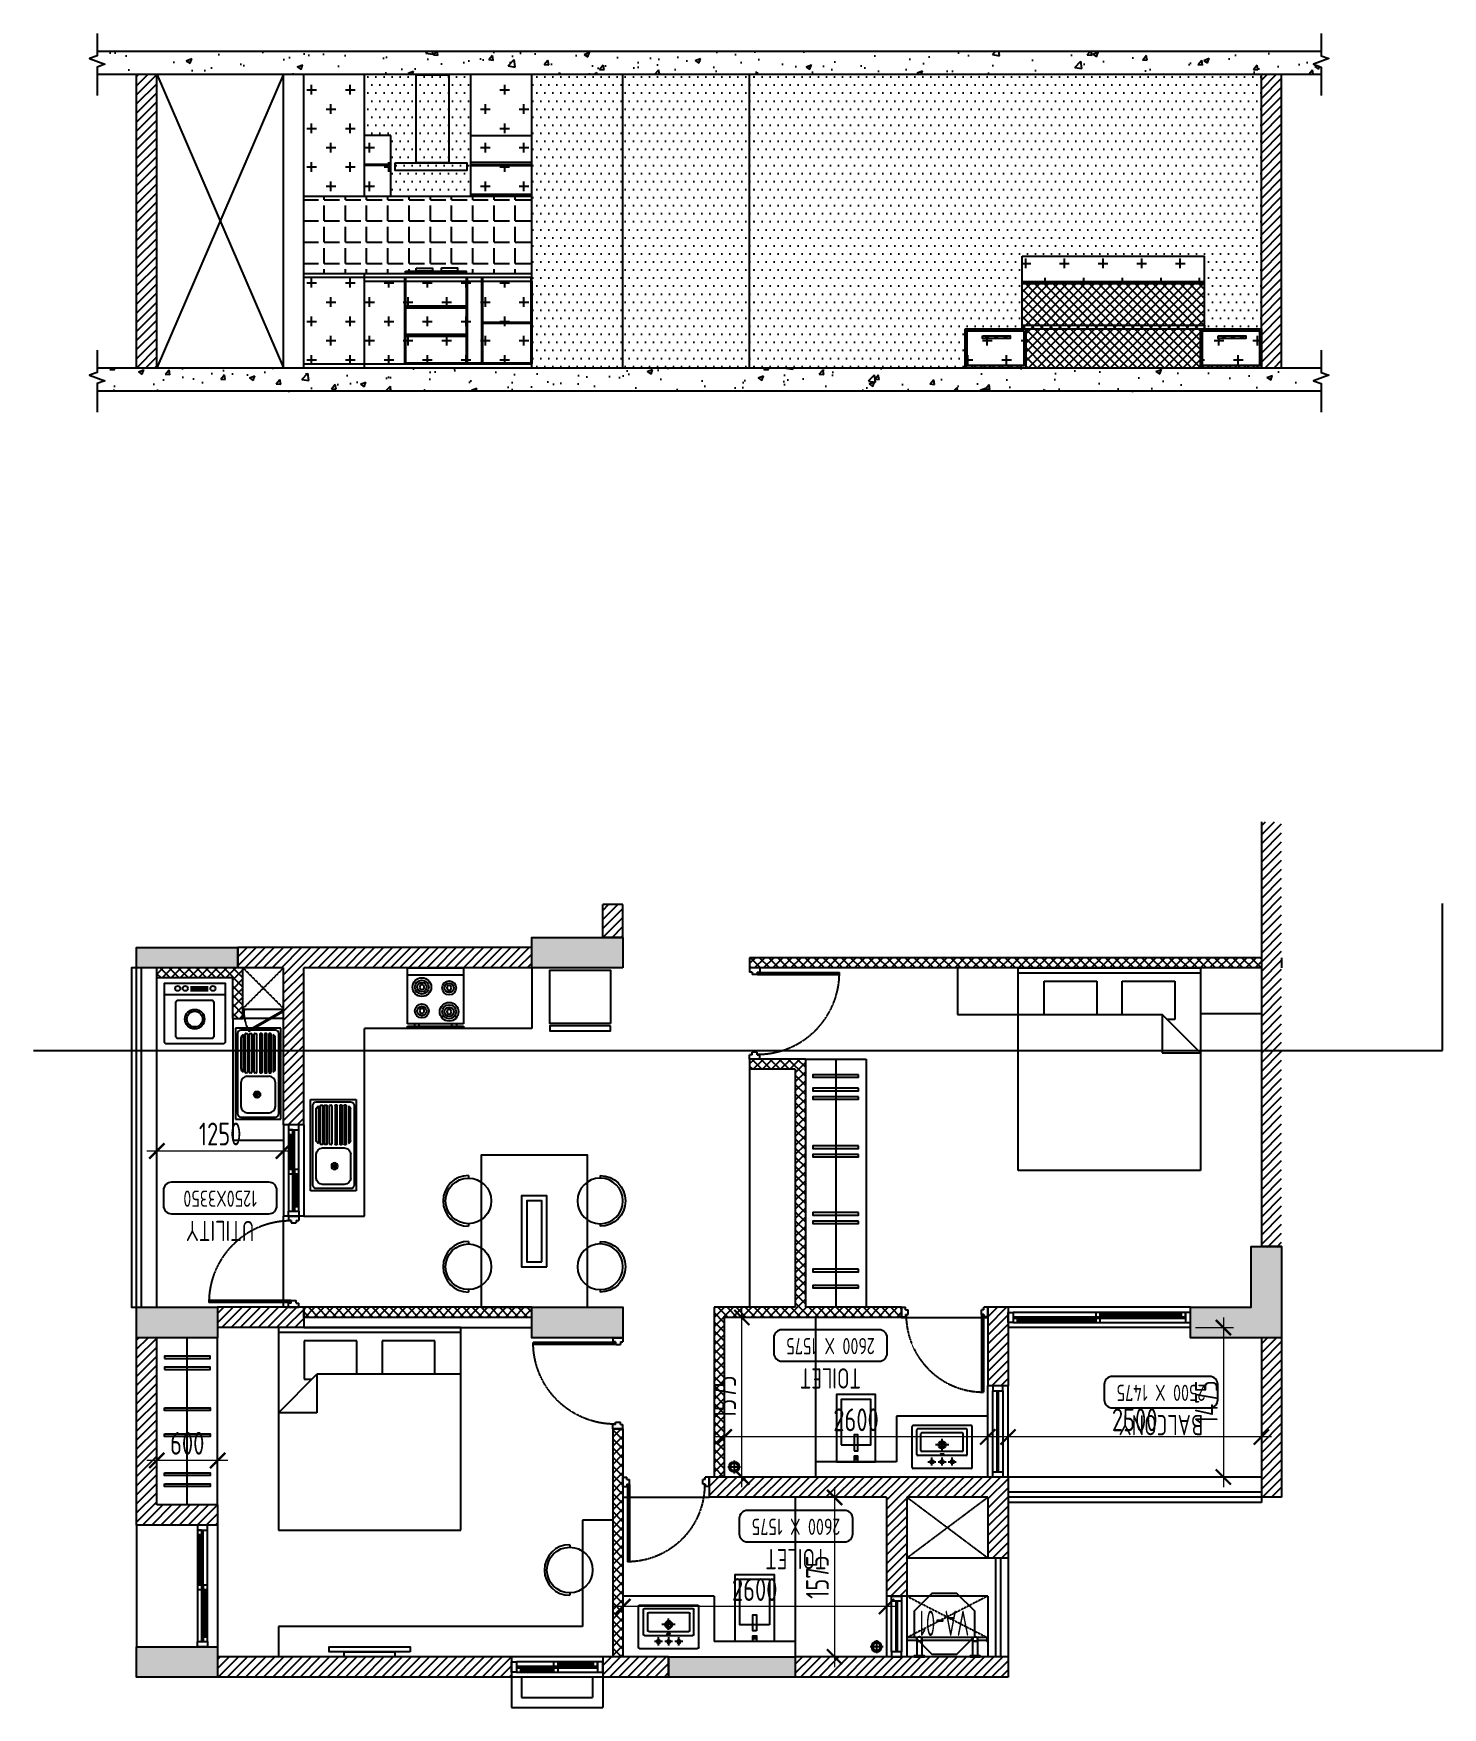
# Model space of a CAD drawing. Header units: millimetres. Extents: x -32588 to 76206, y -105754 to 17102.
# Drawn here: x 40844 to 54749, y -20539 to -4017 of the extents above; entities that cross this region are included whole.
import ezdxf
from ezdxf.enums import TextEntityAlignment as Align

# ---------------------------------------------------------------- set-up
doc = ezdxf.new("R2010")
doc.units = ezdxf.units.MM
doc.header["$LTSCALE"] = 10
doc.header["$PDMODE"] = 35
doc.header["$PDSIZE"] = 500
doc.linetypes.add('DASHED', pattern=[19.05, 12.7, -6.35])
doc.linetypes.add('HIDDEN', pattern=[9.525, 6.35, -3.175])
for name, color, linetype in [('07--DIM-1', 1, 'Continuous'), ('A--BLOCKWALL-1', 9, 'Continuous'), ('A--BLOCKWALL-2', 2, 'Continuous'), ('A--BLOCKWALL-3', 3, 'Continuous'), ('A--BLOCKWALL-HATCH', 8, 'Continuous'), ('A--CONCRETE-1', 9, 'Continuous'), ('A--CONCRETE-HID', 9, 'HIDDEN'), ('A--DOWN', 34, 'Continuous'), ('A--FIXTURE-0', 8, 'Continuous'), ('A--FURNITURE-0', 253, 'Continuous'), ('A--FURNITURE-1', 9, 'Continuous'), ('A--GLAZING-0', 181, 'Continuous'), ('A--HANDRAIL-1', 9, 'Continuous'), ('A--HATCH-1', 8, 'Continuous'), ('A--SANITARY-0', 253, 'Continuous'), ('A--SHAFT-HIDDEN', 9, 'HIDDEN'), ('A--SPACENUMBER', 2, 'Continuous'), ('A--SPACENUMBER-1', 8, 'Continuous'), ('A--SPACEREF', 3, 'Continuous'), ('A--STELWRK-1', 9, 'Continuous'), ('A--Stucture', 9, 'Continuous'), ('A--TILING-1', 8, 'Continuous'), ('A--WINREF', 7, 'Continuous'), ('A--WINREF-1', 8, 'Continuous'), ('Typical floor Column Centre line$0$X-3rd Floor Column$0$A--COL250', 250, 'Continuous'), ('Typical floor Column Centre line$0$X-3rd Floor Column$0$A--CONCRETE-4', 4, 'Continuous')]:
    doc.layers.add(name, color=color, linetype=linetype)
doc.layers.add('A--STELWRK-2', color=2, linetype='Continuous', lineweight=25)
doc.styles.add('ISO', font='isocp2.shx', dxfattribs={"width": 0.8})
doc.dimstyles.new('A-DIM-100', dxfattribs={"dimscale": 100, "dimtxt": 2.25, "dimasz": 1.5, "dimexe": 1, "dimexo": 0.5, "dimgap": 0, "dimtad": 0, "dimdec": 0, "dimzin": 12, "dimdsep": 46, "dimtxsty": 'ISO', "dimblk": 'ARCHTICK', "dimcen": 1, "dimdle": 1, "dimclrd": 8, "dimclre": 8, "dimclrt": 256, "dimadec": 0, "dimazin": 3, "dimtfac": 1, "dimtdec": 0, "dimtmove": 1, "dimatfit": 2, "dimfxl": 1, "dimtvp": 0.75, "dimtolj": 1, "dimtzin": 12, "dimlwd": 18, "dimlwe": 18, "dimarcsym": 0})
pattern_1 = [(225, (49561.12, -6338.52), (44.90128, -44.90128), [])]
pattern_2 = [(225, (49561.12, -6338.52), (44.90128, -44.90128), []), (315, (49561.12, -6338.52), (44.90128, 44.90128), [])]
pattern_3 = [(0, (-203347.17, 0), (39.6875, 79.375), [0, -79.375])]
pattern_4 = [(0, (-203347.17, 0), (190.5, 190.5), [95.25, -285.75]), (90, (-203299.55, -47.62), (-190.5, 190.5), [95.25, -285.75])]

msp = doc.modelspace()

# ---------------------------------------------------------------- blocks, each defined once
blk = doc.blocks.new('A$C542B73FF')
at = {"layer": 'A--FURNITURE-0'}
for points in [[(-400, 50), (400, 50), (400, 100), (-400, 100)], [(-250, 0), (250, 0), (250, 50), (-250, 50)]]:
    blk.add_lwpolyline(points, close=True, dxfattribs=at)
blk = doc.blocks.new('A$C7FA855F9')
at = {"layer": 'A--FURNITURE-0', "linetype": 'Continuous'}
for p, q in [((900, 2000), (-900, 2000)), ((-900, 2000), (-900, 0)), ((900, 0), (900, 2000)), ((900, 840), (520, 460)), ((520, 840), (900, 840)), ((520, 460), (520, 840)), ((645, 510), (570, 510)), ((645, 130), (645, 510)), ((-900, 460), (520, 460)), ((-645, 460), (-645, 130)), ((-125, 130), (-125, 460)), ((125, 460), (125, 130)), ((-900, 50), (900, 50)), ((-900, 0), (900, 0)), ((-645, 130), (-125, 130)), ((125, 130), (645, 130))]:
    blk.add_line(p, q, dxfattribs=at)
blk = doc.blocks.new('A$C337B3EF4')
for p, q in [((0, 225), (0, 250)), ((0, -250), (0, -225))]:
    blk.add_line(p, q)
blk.add_circle((0, 0), 225)
blk.add_arc((0, 0), 250, 270, 90)
blk = doc.blocks.new('A$C666E5324')
at = {"layer": 'A--FURNITURE-0'}
for points in [[(0, -525), (-1500, -525), (-1500, 525), (0, 525)], [(-400, -125), (-1100, -125), (-1100, 125), (-400, 125)], [(-450, -75), (-1050, -75), (-1050, 75), (-450, 75)]]:
    blk.add_lwpolyline(points, close=True, dxfattribs=at)
at = {"layer": 'A--FURNITURE-0', "xscale": -1, "rotation": 270.000000000004}
for p in [(-1050, 650), (-400, 650)]:
    blk.add_blockref('A$C337B3EF4', p, dxfattribs=at)
at = {"layer": 'A--FURNITURE-0', "rotation": 270.000000000004}
for p in [(-1050, -650), (-400, -650)]:
    blk.add_blockref('A$C337B3EF4', p, dxfattribs=at)
blk = doc.blocks.new('A$C030B2EE2')
at = {"layer": 'A--DOWN'}
for p, q in [((-100, 1150), (-100, 50)), ((-57, 1150), (-57, 50)), ((-43, 1150), (-43, 93)), ((0, 50), (0, 1150))]:
    blk.add_line(p, q, dxfattribs=at)
for points in [[(0, 1150), (-100, 1150), (-100, 1200), (0, 1200)], [(-57, 1150), (-100, 1150), (-100, 1107), (-57, 1107)], [(-57, 634), (-100, 634), (-100, 591), (-57, 591)], [(0, 634), (-43, 634), (-43, 591), (0, 591)], [(0, 50), (-100, 50), (-100, 0), (0, 0)], [(0, 93), (-43, 93), (-43, 50), (0, 50)]]:
    blk.add_lwpolyline(points, close=True, dxfattribs=at)
at = {"layer": 'A--GLAZING-0'}
for p, q in [((-86, 634), (-86, 1107)), ((-72, 634), (-72, 1107)), ((-28, 93), (-28, 591)), ((-14, 93), (-14, 591))]:
    blk.add_line(p, q, dxfattribs=at)
blk = doc.blocks.new('A$C35654C4B')
at = {"layer": 'A--BLOCKWALL-1'}
for p, q in [((-900, 200), (0, 200)), ((-900, 0), (0, 0))]:
    blk.add_line(p, q, dxfattribs=at)
at = {"layer": 'A--DOWN'}
for p, q in [((-50, 150), (-850, 150)), ((-50, 107), (-850, 107)), ((-850, 50), (-50, 50)), ((-50, 93), (-807, 93))]:
    blk.add_line(p, q, dxfattribs=at)
for points in [[(-850, 50), (-850, 150), (-900, 150), (-900, 50)], [(-807, 50), (-807, 93), (-850, 93), (-850, 50)], [(-416, 107), (-416, 150), (-459, 150), (-459, 107)], [(-416, 50), (-416, 93), (-459, 93), (-459, 50)], [(-50, 107), (-50, 150), (-93, 150), (-93, 107)], [(-50, 50), (-50, 150), (0, 150), (0, 50)]]:
    blk.add_lwpolyline(points, close=True, dxfattribs=at)
at = {"layer": 'A--GLAZING-0'}
for p, q in [((-807, 78), (-459, 78)), ((-807, 64), (-459, 64)), ((-416, 136), (-93, 136)), ((-416, 122), (-93, 122))]:
    blk.add_line(p, q, dxfattribs=at)
blk = doc.blocks.new('A$C1CBF2325')
at = {"layer": 'A--DOWN'}
for p, q in [((100, 0), (0, 0)), ((0, 0), (0, -42)), ((100, 0), (100, -42)), ((25, -42), (0, -42)), ((25, -42), (25, -67)), ((75, -67), (25, -67)), ((75, -42), (75, -67)), ((75, -42), (100, -42)), ((79, -46), (79, -67)), ((79, -46), (886, -46)), ((79, -67), (886, -67)), ((886, -67), (886, -46)), ((25, -858), (0, -858)), ((0, -900), (0, -858)), ((100, -900), (0, -900)), ((75, -833), (25, -833)), ((25, -858), (25, -833)), ((75, -858), (75, -833)), ((75, -858), (100, -858)), ((100, -900), (100, -858))]:
    blk.add_line(p, q, dxfattribs=at)
at = {"layer": 'A--DOWN', "color": 8, "linetype": 'DASHED', "ltscale": 0.005}
blk.add_arc((79, -46), 807, 269.7319, 358.5291, dxfattribs=at)
blk = doc.blocks.new('A$C68464E93')
at = {"layer": 'A--BLOCKWALL-1'}
for p, q in [((600, 200), (0, 200)), ((600, 0), (0, 0))]:
    blk.add_line(p, q, dxfattribs=at)
at = {"layer": 'A--DOWN'}
for p, q in [((50, 150), (550, 150)), ((550, 50), (50, 50))]:
    blk.add_line(p, q, dxfattribs=at)
for points in [[(50, 50), (50, 150), (0, 150), (0, 50), (50, 50)], [(550, 50), (550, 150), (600, 150), (600, 50), (550, 50)]]:
    blk.add_lwpolyline(points, dxfattribs=at)
at = {"layer": 'A--GLAZING-0'}
for p, q in [((550, 107), (50, 107)), ((550, 93), (50, 93))]:
    blk.add_line(p, q, dxfattribs=at)
blk = doc.blocks.new('A$C76363F86-flat-10')
at = {"layer": 'A--SANITARY-0'}
for points in [[(0, -0.193), (0, 0.193), (-0.663, 0.193), (-0.663, -0.193)], [(-0.167, -0.146), (-0.167, 0.146), (-0.616, 0.146), (-0.616, -0.146)], [(-0.108, -0.017), (-0.108, 0.017), (-0.266, 0.017), (-0.266, -0.017)], [(0, -0.017), (0, 0.017), (-0.057, 0.017), (-0.057, -0.017)], [(-0.027, -0.009), (-0.027, 0.008), (-0.05, 0.008), (-0.05, -0.009)]]:
    blk.add_lwpolyline(points, close=True, dxfattribs=at)
blk = doc.blocks.new('A$C302618AE')
at = {"layer": 'A--SANITARY-0'}
for p, q in [((-287, 0), (287, 0)), ((-297, -10), (-297, -416)), ((-247, -138), (-247, -383)), ((-237, -128), (240, -128)), ((-60, -67), (-138, -67)), ((-100, -30), (-100, -110)), ((40, -67), (-38, -67)), ((1, -30), (1, -110)), ((141, -67), (63, -67)), ((101, -30), (101, -110)), ((250, -138), (250, -383)), ((297, -10), (297, -416)), ((-206, -178), (-206, -343)), ((-196, -168), (199, -168)), ((65, -236), (-65, -236)), ((0, -183), (0, -295)), ((209, -178), (209, -343)), ((-287, -426), (287, -426)), ((-237, -393), (240, -393)), ((-196, -353), (199, -353))]:
    blk.add_line(p, q, dxfattribs=at)
for centre, radius in [((-100, -67), 17.8), ((1, -67), 17.8), ((101, -67), 17.8), ((1, -235), 36.3), ((1, -235), 25)]:
    blk.add_circle(centre, radius, dxfattribs=at)
for centre, start, end in [((-287, -10), 90, 180), ((-237, -138), 90, 180), ((240, -138), 0, 90), ((287, -10), 0, 90), ((-196, -178), 90, 180), ((199, -178), 0, 90), ((-287, -416), 180, 270), ((-237, -383), 180, 270), ((-196, -343), 180, 270), ((199, -343), 270, 0), ((240, -383), 270, 0), ((287, -416), 270, 0)]:
    blk.add_arc(centre, 10, start, end, dxfattribs=at)
blk.add_ellipse((0, -141), major_axis=(17.6, 0), ratio=0.318204, dxfattribs=at)
blk = doc.blocks.new('A$C704305AF')
at = {"layer": 'A--SANITARY-0'}
for p, q in [((0, 0.064), (0, -0.064)), ((0.064, 0), (-0.064, 0))]:
    blk.add_line(p, q, dxfattribs=at)
for major_axis, start_param, end_param in [((0, 0.0508), 3.141593, 9.424778), ((0, 0.0381), 6.283185307145827, 12.56637061432541)]:
    blk.add_ellipse((0, 0), major_axis=major_axis, ratio=1, start_param=start_param, end_param=end_param, dxfattribs=at)
blk = doc.blocks.new('A$C47D60FF3')
at = {"layer": 'A--FIXTURE-0'}
blk.add_lwpolyline([(-0.075, 0.6), (-0.075, 0), (-0.6, 0), (-0.6, 0.6)], close=True, dxfattribs=at)
blk.add_lwpolyline([(-0.05, 0.6), (-0.05, 0), (0, 0), (0, 0.6), (-0.05, 0.6)], dxfattribs=at)
blk = doc.blocks.new('A$C613641B0')
at = {"layer": 'A--BLOCKWALL-1'}
for p, q in [((0, 0), (-1800, 0)), ((0, -200), (-1800, -200))]:
    blk.add_line(p, q, dxfattribs=at)
at = {"layer": 'A--DOWN'}
for p, q in [((-50, -50), (-1750, -50)), ((-1750, -93), (-93, -93)), ((-1750, -107), (-50, -107)), ((-1750, -150), (-50, -150))]:
    blk.add_line(p, q, dxfattribs=at)
for points in [[(-1750, -50), (-1750, -150), (-1800, -150), (-1800, -50)], [(-1750, -107), (-1750, -150), (-1707, -150), (-1707, -107)], [(-934, -50), (-934, -93), (-891, -93), (-891, -50)], [(-934, -107), (-934, -150), (-891, -150), (-891, -107)], [(-93, -50), (-93, -93), (-50, -93), (-50, -50)], [(-50, -50), (-50, -150), (0, -150), (0, -50)]]:
    blk.add_lwpolyline(points, close=True, dxfattribs=at)
at = {"layer": 'A--GLAZING-0'}
for p, q in [((-934, -122), (-1707, -122)), ((-934, -136), (-1707, -136)), ((-93, -64), (-891, -64)), ((-93, -78), (-891, -78))]:
    blk.add_line(p, q, dxfattribs=at)
blk = doc.blocks.new('SPACE')
at = {"layer": 'A--SPACENUMBER-1'}
blk.add_lwpolyline([(-600, 0), (600, 0, 0.414213562), (700, 100), (700, 288.5, 0.414213562), (600, 388.5), (-600, 388.5, 0.414213562), (-700, 288.5), (-700, 100, 0.414213562), (-600, 0, -0.052514465)], format="xyb", dxfattribs=at)
at = {"layer": 'A--SPACENUMBER', "style": 'ISO', "width": 0.8, "flags": 4}
blk.add_attdef('01', text='', height=250, dxfattribs=at).set_placement((0.455, 202.41), align=Align.MIDDLE)
at = {"layer": 'A--SPACEREF', "style": 'ISO', "width": 0.8, "flags": 4}
blk.add_attdef('S', text='', height=300, dxfattribs=at).set_placement((1.35, 474.975), align=Align.CENTER)
blk = doc.blocks.new('AL-OP')
at = {"layer": 'A--WINREF-1'}
blk.add_lwpolyline([(-124, 300), (-300, 124), (-300, -124), (-124, -300), (124, -300), (300, -124), (300, 124), (124, 300)], close=True, dxfattribs=at)
at = {"layer": 'A--WINREF', "style": 'ISO', "width": 0.6}
blk.add_attdef('AL-OP', text='', height=250, dxfattribs=at).set_placement((3, -5), align=Align.MIDDLE)
blk = doc.blocks.new('A$C2D7D56F7')
at = {"layer": 'A--FIXTURE-0'}
for p, q in [((-0.3, -0.113), (0.3, -0.113)), ((-0.044, -0.037), (0.131, -0.037)), ((-0.044, -0.056), (0.131, -0.056)), ((-0.044, -0.074), (0.131, -0.074))]:
    blk.add_line(p, q, dxfattribs=at)
blk.add_lwpolyline([(0.3, -0.575, -0.414214), (0.275, -0.6), (-0.275, -0.6, -0.414214), (-0.3, -0.575), (-0.3, 0), (0.3, 0)], format="xyb", close=True, dxfattribs=at)
blk.add_lwpolyline([(-0.173, -0.168), (0.173, -0.168), (0.189, -0.184), (0.189, -0.531), (0.173, -0.546), (-0.173, -0.546), (-0.189, -0.531), (-0.189, -0.184)], close=True, dxfattribs=at)
for centre, radius in [((-0.169, -0.052), 0.025), ((-0.095, -0.052), 0.025), ((0.178, -0.052), 0.025), ((-0.001, -0.355), 0.0964), ((-0.001, -0.355), 0.0776)]:
    blk.add_circle(centre, radius, dxfattribs=at)
blk = doc.blocks.new('A$C321E12B3')
at = {"layer": 'A--SANITARY-0', "ltscale": 5}
for p, q in [((-0.9, 0.45), (0, 0.45)), ((-0.9, 0), (-0.9, 0.45)), ((-0.879, 0.055), (-0.879, 0.395)), ((-0.845, 0.429), (-0.055, 0.429)), ((-0.837, 0.118), (-0.837, 0.332)), ((-0.774, 0.395), (-0.54, 0.395)), ((-0.477, 0.332), (-0.477, 0.118)), ((-0.443, 0.335), (-0.443, 0.348)), ((-0.439, 0.352), (-0.059, 0.352)), ((-0.059, 0.331), (-0.439, 0.331)), ((-0.063, 0.373), (-0.435, 0.373)), ((-0.404, 0.394), (-0.094, 0.394)), ((-0.055, 0.348), (-0.055, 0.335)), ((-0.021, 0.395), (-0.021, 0.055)), ((0, 0.45), (0, 0)), ((-0.443, 0.293), (-0.443, 0.306)), ((-0.443, 0.246), (-0.443, 0.259)), ((-0.443, 0.204), (-0.443, 0.191)), ((-0.439, 0.31), (-0.059, 0.31)), ((-0.059, 0.289), (-0.439, 0.289)), ((-0.439, 0.263), (-0.059, 0.263)), ((-0.059, 0.242), (-0.439, 0.242)), ((-0.059, 0.208), (-0.439, 0.208)), ((-0.439, 0.187), (-0.059, 0.187)), ((-0.055, 0.306), (-0.055, 0.293)), ((-0.055, 0.259), (-0.055, 0.246)), ((-0.055, 0.191), (-0.055, 0.204)), ((0, 0), (-0.9, 0)), ((-0.055, 0.021), (-0.845, 0.021)), ((-0.54, 0.055), (-0.774, 0.055)), ((-0.443, 0.157), (-0.443, 0.144)), ((-0.443, 0.115), (-0.443, 0.102)), ((-0.059, 0.161), (-0.439, 0.161)), ((-0.439, 0.14), (-0.059, 0.14)), ((-0.059, 0.119), (-0.439, 0.119)), ((-0.439, 0.098), (-0.059, 0.098)), ((-0.063, 0.077), (-0.435, 0.077)), ((-0.404, 0.056), (-0.094, 0.056)), ((-0.055, 0.144), (-0.055, 0.157)), ((-0.055, 0.102), (-0.055, 0.115))]:
    blk.add_line(p, q, dxfattribs=at)
at = {"layer": 'A--SANITARY-0'}
blk.add_line((-0.9, 0.45), (0, 0.45), dxfattribs=at)
at = {"layer": 'A--SANITARY-0', "ltscale": 5, "extrusion": (0, 0, -1)}
for centre, major_axis, start_param, end_param in [((-0.845, 0.395), (-0.0238, 0.0238), 5.497787, 7.068583), ((-0.774, 0.332), (0.0446, 0.0446), 3.926991, 5.497787), ((-0.54, 0.332), (0.0446, 0.0446), -0.785398, 0.785398), ((-0.439, 0.348), (0.00297, 0.00297), 3.926991, 5.497787), ((-0.439, 0.335), (-0.00297, 0.00297), 3.926991, 5.497787), ((-0.393, 0.345), (-0.0357, 0.0357), 6.090163, 6.844508), ((-0.105, 0.345), (-0.0357, 0.0357), 1.009473, 1.763819), ((-0.059, 0.348), (0.00297, 0.00297), -0.785398, 0.785398), ((-0.059, 0.335), (-0.00297, 0.00297), 2.356194, 3.926991), ((-0.055, 0.395), (-0.0238, 0.0238), 0.785398, 2.356194), ((-0.657, 0.214), (0.0223, 0.0223), 0.785398, 7.068583), ((-0.657, 0.214), (0.0112, 0.0112), 0.785398, 7.068583), ((-0.657, 0.214), (0.00743, 0.00743), 0.785398, 7.068583), ((-0.439, 0.306), (-0.00297, 0.00297), 5.497787, 7.068583), ((-0.439, 0.293), (-0.00297, 0.00297), 3.926991, 5.497787), ((-0.439, 0.204), (0.00297, 0.00297), 3.926991, 5.497787), ((-0.439, 0.191), (-0.00297, 0.00297), 3.926991, 5.497787), ((-0.059, 0.306), (0.00297, 0.00297), -0.785398, 0.785398), ((-0.059, 0.293), (-0.00297, 0.00297), 2.356194, 3.926991), ((-0.059, 0.204), (0.00297, 0.00297), -0.785398, 0.785398), ((-0.059, 0.191), (-0.00297, 0.00297), 2.356194, 3.926991), ((-0.845, 0.055), (0.0238, 0.0238), 2.356194, 3.926991), ((-0.774, 0.118), (-0.0446, 0.0446), 3.926991, 5.497787), ((-0.54, 0.118), (-0.0446, 0.0446), 2.356194, 3.926991), ((-0.439, 0.157), (0.00297, 0.00297), 3.926991, 5.497787), ((-0.439, 0.144), (0.00297, 0.00297), 2.356194, 3.926991), ((-0.439, 0.115), (0.00297, 0.00297), 3.926991, 5.497787), ((-0.439, 0.102), (0.00297, 0.00297), 2.356194, 3.926991), ((-0.393, 0.105), (-0.0357, 0.0357), 4.151066, 4.905412), ((-0.105, 0.105), (-0.0357, 0.0357), 2.94857, 3.702916), ((-0.059, 0.157), (0.00297, 0.00297), -0.785398, 0.785398), ((-0.059, 0.144), (-0.00297, 0.00297), 2.356194, 3.926991), ((-0.059, 0.115), (0.00297, 0.00297), -0.785398, 0.785398), ((-0.059, 0.102), (-0.00297, 0.00297), 2.356194, 3.926991), ((-0.055, 0.055), (-0.0238, 0.0238), 2.356194, 3.926991)]:
    blk.add_ellipse(centre, major_axis=major_axis, ratio=1, start_param=start_param, end_param=end_param, dxfattribs=at)
at = {"layer": 'A--SANITARY-0', "ltscale": 5}
for centre, major_axis, start_param, end_param in [((-0.439, 0.259), (-0.00297, -0.00297), 3.926991, 5.497787), ((-0.439, 0.246), (0.00297, -0.00297), 3.926991, 5.497787), ((-0.059, 0.259), (-0.00297, -0.00297), 2.356194, 3.926991), ((-0.059, 0.246), (0.00297, -0.00297), -0.785398, 0.785398)]:
    blk.add_ellipse(centre, major_axis=major_axis, ratio=1, start_param=start_param, end_param=end_param, dxfattribs=at)
blk = doc.blocks.new('A$C3A434446')
at = {"layer": 'A--STELWRK-1', "color": 1}
for p, q in [((110, 939), (110, 1089)), ((160, 939), (160, 1089)), ((660, 939), (660, 1089)), ((710, 939), (710, 1089)), ((15, 939), (115, 939)), ((15, 909), (115, 909)), ((155, 939), (665, 939)), ((155, 909), (665, 909)), ((705, 939), (805, 939)), ((705, 909), (805, 909))]:
    blk.add_line(p, q, dxfattribs=at)
at = {"layer": 'A--STELWRK-1'}
for points in [[(85, 1099), (85, 1089), (185, 1089), (185, 1099)], [(635, 1099), (635, 1089), (735, 1089), (735, 1099)], [(15, 899), (10, 899), (10, 949), (15, 949)], [(805, 899), (810, 899), (810, 949), (805, 949)]]:
    blk.add_lwpolyline(points, close=True, dxfattribs=at)
at = {"layer": 'A--STELWRK-2'}
for centre, radius in [((135, 924), 25), ((135, 924), 22), ((685, 924), 25), ((685, 924), 22)]:
    blk.add_circle(centre, radius, dxfattribs=at)
blk = doc.blocks.new('A$C6931329F')
at = {"layer": 'A--BLOCKWALL-1'}
for p, q in [((0, 900), (0, 0)), ((200, 900), (200, 0))]:
    blk.add_line(p, q, dxfattribs=at)
at = {"layer": 'A--DOWN'}
for p, q in [((50, 50), (50, 850)), ((150, 850), (150, 50))]:
    blk.add_line(p, q, dxfattribs=at)
for points in [[(150, 850), (50, 850), (50, 900), (150, 900), (150, 850)], [(150, 50), (50, 50), (50, 0), (150, 0), (150, 50)]]:
    blk.add_lwpolyline(points, dxfattribs=at)
at = {"layer": 'A--GLAZING-0'}
for p, q in [((93, 850), (93, 50)), ((107, 850), (107, 50))]:
    blk.add_line(p, q, dxfattribs=at)
blk = doc.blocks.new('A$C4DFF75E1')
at = {"layer": 'A--DOWN'}
for p, q in [((9, 25), (0, 25)), ((0, 25), (0, 0)), ((0, 0), (12, 0)), ((9, 15, 0), (9, 25, 0)), ((12, 15, 0), (9, 15, 0)), ((12, 15, 0), (12, 0, 0)), ((12, 15, 0), (12, 0, 0)), ((12, 0), (12, 15)), ((438, 15, 0), (438, 0, 0)), ((438, 15, 0), (438, 0, 0)), ((438, 15, 0), (441, 15, 0)), ((438, 0), (438, 15)), ((450, 0), (438, 0)), ((441, 15, 0), (441, 25, 0)), ((441, 25), (450, 25)), ((450, 25), (450, 0))]:
    blk.add_line(p, q, dxfattribs=at)
blk.add_lwpolyline([(14, 18), (388, 234), (385, 240), (11, 24)], close=True, dxfattribs=at)
blk.add_circle((10, 24, 0), 0.781, dxfattribs=at)
at = {"layer": 'A--DOWN', "color": 8, "linetype": 'DASHED', "ltscale": 0.003}
blk.add_arc((-37, 15, 0), 478, 0, 27.2936, dxfattribs=at)
blk = doc.blocks.new('_ArchTick')
at = {"color": 0, "const_width": 0.15}
blk.add_lwpolyline([(-0.5, -0.5), (0.5, 0.5)], dxfattribs=at)
blk = doc.blocks.new('*D263')
at = {"layer": '07--DIM-1', "color": 8, "lineweight": 18}
for p, q in [((42061, -18489), (42061, -18000)), ((42661, -18489), (42661, -18000)), ((42761, -18100), (41961, -18100))]:
    blk.add_line(p, q, dxfattribs=at)
at = {"layer": 'Defpoints', "color": 0}
for p in [(42061, -18100), (42061, -18539), (42661, -18539)]:
    blk.add_point(p, dxfattribs=at)
at = {"layer": '07--DIM-1', "color": 8, "lineweight": 18, "xscale": 150, "yscale": 150, "zscale": 150, "rotation": 180}
blk.add_blockref('_ArchTick', (42061, -18100), dxfattribs=at)
at = {"layer": '07--DIM-1', "color": 8, "lineweight": 18, "xscale": 150, "yscale": 150, "zscale": 150}
blk.add_blockref('_ArchTick', (42661, -18100), dxfattribs=at)
at = {"layer": '07--DIM-1', "insert": (42361, -17931), "char_height": 225, "attachment_point": 5, "style": 'ISO'}
blk.add_mtext('\\A1;600', dxfattribs=at)
blk = doc.blocks.new('*D264')
at = {"layer": '07--DIM-1', "color": 8, "lineweight": 18}
for p, q in [((46661, -19989), (46661, -19442)), ((49261, -19989), (49261, -19442)), ((49361, -19542), (46561, -19542))]:
    blk.add_line(p, q, dxfattribs=at)
at = {"layer": 'Defpoints', "color": 0}
for p in [(46661, -19542), (46661, -20039), (49261, -20039)]:
    blk.add_point(p, dxfattribs=at)
at = {"layer": '07--DIM-1', "color": 8, "lineweight": 18, "xscale": 150, "yscale": 150, "zscale": 150, "rotation": 180}
blk.add_blockref('_ArchTick', (46661, -19542), dxfattribs=at)
at = {"layer": '07--DIM-1', "color": 8, "lineweight": 18, "xscale": 150, "yscale": 150, "zscale": 150}
blk.add_blockref('_ArchTick', (49261, -19542), dxfattribs=at)
at = {"layer": '07--DIM-1', "insert": (47961, -19374), "char_height": 225, "attachment_point": 5, "style": 'ISO'}
blk.add_mtext('\\A1;2600', dxfattribs=at)
blk = doc.blocks.new('*D265')
at = {"layer": '07--DIM-1', "color": 8, "lineweight": 18}
for p, q in [((49211, -18464), (48649, -18464)), ((48749, -18364), (48749, -20139)), ((49211, -20039), (48649, -20039))]:
    blk.add_line(p, q, dxfattribs=at)
at = {"layer": 'Defpoints', "color": 0}
for p in [(49261, -18464), (48749, -20039), (49261, -20039)]:
    blk.add_point(p, dxfattribs=at)
at = {"layer": '07--DIM-1', "color": 8, "lineweight": 18, "xscale": 150, "yscale": 150, "zscale": 150}
for p, rotation in [((48749, -18464), 90), ((48749, -20039), 270)]:
    blk.add_blockref('_ArchTick', p, dxfattribs=dict(at, rotation=rotation))
at = {"layer": '07--DIM-1', "insert": (48580, -19251), "char_height": 225, "attachment_point": 5, "rotation": 90, "style": 'ISO'}
blk.add_mtext('\\A1;1575', dxfattribs=at)
blk = doc.blocks.new('*D266')
at = {"layer": '07--DIM-1', "color": 8, "lineweight": 18}
for p, q in [((50461, -18147), (50461, -17768)), ((52961, -18147), (52961, -17768)), ((53061, -17868), (50361, -17868))]:
    blk.add_line(p, q, dxfattribs=at)
at = {"layer": 'Defpoints', "color": 0}
for p in [(50461, -17868), (50461, -18197), (52961, -18197)]:
    blk.add_point(p, dxfattribs=at)
at = {"layer": '07--DIM-1', "color": 8, "lineweight": 18, "xscale": 150, "yscale": 150, "zscale": 150, "rotation": 180}
blk.add_blockref('_ArchTick', (50461, -17868), dxfattribs=at)
at = {"layer": '07--DIM-1', "color": 8, "lineweight": 18, "xscale": 150, "yscale": 150, "zscale": 150}
blk.add_blockref('_ArchTick', (52961, -17868), dxfattribs=at)
at = {"layer": '07--DIM-1', "insert": (51711, -17699), "char_height": 225, "attachment_point": 5, "style": 'ISO'}
blk.add_mtext('\\A1;2500', dxfattribs=at)
blk = doc.blocks.new('*D267')
at = {"layer": '07--DIM-1', "color": 8, "lineweight": 18}
for p, q in [((47661, -18060), (47661, -17768)), ((50261, -18060), (50261, -17768)), ((50361, -17868), (47561, -17868))]:
    blk.add_line(p, q, dxfattribs=at)
at = {"layer": 'Defpoints', "color": 0}
for p in [(47661, -17868), (47661, -18110), (50261, -18110)]:
    blk.add_point(p, dxfattribs=at)
at = {"layer": '07--DIM-1', "color": 8, "lineweight": 18, "xscale": 150, "yscale": 150, "zscale": 150, "rotation": 180}
blk.add_blockref('_ArchTick', (47661, -17868), dxfattribs=at)
at = {"layer": '07--DIM-1', "color": 8, "lineweight": 18, "xscale": 150, "yscale": 150, "zscale": 150}
blk.add_blockref('_ArchTick', (50261, -17868), dxfattribs=at)
at = {"layer": '07--DIM-1', "insert": (48961, -17699), "char_height": 225, "attachment_point": 5, "style": 'ISO'}
blk.add_mtext('\\A1;2600', dxfattribs=at)
blk = doc.blocks.new('*D268')
at = {"layer": '07--DIM-1', "color": 8, "lineweight": 18}
for p, q in [((47834, -18364), (47834, -16589)), ((47711, -16689), (47934, -16689)), ((47711, -18264), (47934, -18264))]:
    blk.add_line(p, q, dxfattribs=at)
at = {"layer": 'Defpoints', "color": 0}
for p in [(47661, -16689), (47834, -16689), (47661, -18264)]:
    blk.add_point(p, dxfattribs=at)
at = {"layer": '07--DIM-1', "color": 8, "lineweight": 18, "xscale": 150, "yscale": 150, "zscale": 150}
for p, rotation in [((47834, -16689), 90), ((47834, -18264), 270)]:
    blk.add_blockref('_ArchTick', p, dxfattribs=dict(at, rotation=rotation))
at = {"layer": '07--DIM-1', "insert": (47665, -17476), "char_height": 225, "attachment_point": 5, "rotation": 90, "style": 'ISO'}
blk.add_mtext('\\A1;1575', dxfattribs=at)
blk = doc.blocks.new('*D269')
at = {"layer": '07--DIM-1', "color": 8, "lineweight": 18}
for p, q in [((42061, -15001), (42061, -15146)), ((43311, -15001), (43311, -15146)), ((43411, -15046), (41961, -15046))]:
    blk.add_line(p, q, dxfattribs=at)
at = {"layer": 'Defpoints', "color": 0}
for p in [(42061, -14951), (43311, -14951), (42061, -15046)]:
    blk.add_point(p, dxfattribs=at)
at = {"layer": '07--DIM-1', "color": 8, "lineweight": 18, "xscale": 150, "yscale": 150, "zscale": 150, "rotation": 180}
blk.add_blockref('_ArchTick', (42061, -15046), dxfattribs=at)
at = {"layer": '07--DIM-1', "color": 8, "lineweight": 18, "xscale": 150, "yscale": 150, "zscale": 150}
blk.add_blockref('_ArchTick', (43311, -15046), dxfattribs=at)
at = {"layer": '07--DIM-1', "insert": (42686, -14878), "char_height": 225, "attachment_point": 5, "style": 'ISO'}
blk.add_mtext('\\A1;1250', dxfattribs=at)
blk = doc.blocks.new('*D270')
at = {"layer": '07--DIM-1', "color": 8, "lineweight": 18}
for p, q in [((52311, -16789), (52686, -16789)), ((52586, -16689), (52586, -18364)), ((52272, -18264), (52686, -18264))]:
    blk.add_line(p, q, dxfattribs=at)
at = {"layer": 'Defpoints', "color": 0}
for p in [(52261, -16789), (52222, -18264), (52586, -18264)]:
    blk.add_point(p, dxfattribs=at)
at = {"layer": '07--DIM-1', "color": 8, "lineweight": 18, "xscale": 150, "yscale": 150, "zscale": 150}
for p, rotation in [((52586, -16789), 90), ((52586, -18264), 270)]:
    blk.add_blockref('_ArchTick', p, dxfattribs=dict(at, rotation=rotation))
at = {"layer": '07--DIM-1', "insert": (52418, -17526), "char_height": 225, "attachment_point": 5, "rotation": 90, "style": 'ISO'}
blk.add_mtext('\\A1;1475', dxfattribs=at)
blk = doc.blocks.new('A$C06896976')
at = {"layer": 'A--FIXTURE-0'}
for p, q in [((0, 0.6), (-0.6, 0.6)), ((-0.6, 0.6), (-0.6, 0)), ((-0.525, 0.6), (-0.525, 0)), ((0, 0), (0, 0.6)), ((0.05, 0.6), (0.025, 0.6)), ((0.025, 0.6), (0.025, 0)), ((0.05, 0), (0.05, 0.6)), ((0, 0.525), (0.025, 0.525)), ((0.025, 0.475), (0, 0.475)), ((-0.6, 0), (0, 0)), ((0.025, 0.125), (0, 0.125)), ((0, 0.075), (0.025, 0.075)), ((0.025, 0), (0.05, 0))]:
    blk.add_line(p, q, dxfattribs=at)
for centre, major_axis, start_param, end_param in [((-0.394, 0.446), (0.0707, 0.0707), 0.785398, 7.068583), ((-0.394, 0.446), (0.053, 0.053), 0.785398, 7.068583), ((-0.394, 0.446), (0.0354, 0.0354), 0.785398, 7.068583), ((-0.394, 0.446), (0.0177, 0.0177), 0.785398, 7.068583), ((-0.139, 0.446), (-0.053, 0.053), -0.785398, 5.497787), ((-0.139, 0.446), (-0.0354, 0.0354), -0.785398, 5.497787), ((-0.139, 0.446), (0.0177, 0.0177), 0.785398, 7.068583), ((-0.386, 0.154), (0.053, -0.053), -0.785398, 5.497787), ((-0.386, 0.154), (0.0354, -0.0354), -0.785398, 5.497787), ((-0.131, 0.154), (-0.0707, -0.0707), 0.785398, 7.068583), ((-0.131, 0.154), (-0.053, -0.053), 0.785398, 7.068583), ((-0.131, 0.154), (-0.0354, -0.0354), 0.785398, 7.068583), ((-0.386, 0.154), (-0.0177, -0.0177), 0.785398, 7.068583), ((-0.131, 0.154), (-0.0177, -0.0177), 0.785398, 7.068583)]:
    blk.add_ellipse(centre, major_axis=major_axis, ratio=1, start_param=start_param, end_param=end_param, dxfattribs=at)

# ---------------------------------------------------------------- dimensions: what is measured, and where the dimension line sits
at = {"layer": '07--DIM-1'}
for base, p1, p2, angle, picture, middle in [((42061.1, -15046.5), (43311.1, -14950.8), (42061.1, -14950.8), 180, '*D269', (42686.1, -14877.7)), ((47834.1, -16688.5), (47661.1, -18263.5), (47661.1, -16688.5), 270, '*D268', (47665.4, -17476)), ((52586.3, -18263.5), (52261.1, -16788.5), (52221.9, -18263.5), 270, '*D270', (52417.6, -17526)), ((42061.1, -18099.9), (42661.1, -18538.5), (42061.1, -18538.5), 180, '*D263', (42361.1, -17931.1)), ((46661.1, -19542.4), (49261.1, -20038.5), (46661.1, -20038.5), 180, '*D264', (47961.1, -19373.6))]:
    dim = msp.add_linear_dim(base=base, p1=p1, p2=p2, angle=angle, dimstyle='A-DIM-100', dxfattribs=at)
    dim.commit()
    dim.dimension.update_dxf_attribs({"geometry": picture, "text_midpoint": middle})
for p1, p2, distance, picture, middle in [((50261.1, -18109.6), (47661.1, -18109.6), -241.4, '*D267', (48961.1, -17699.4)), ((52961.1, -18197.1), (50461.1, -18197.1), -328.9, '*D266', (51711.1, -17699.4)), ((49261.1, -18463.5), (49261.1, -20038.5), -512, '*D265', (48580.4, -19251))]:
    dim = msp.add_aligned_dim(p1=p1, p2=p2, distance=distance, dimstyle='A-DIM-100', dxfattribs=at)
    dim.commit()
    dim.dimension.update_dxf_attribs({"geometry": picture, "text_midpoint": middle})

# ---------------------------------------------------------------- hatches: boundary and pattern name
h = msp.add_hatch()
h.set_pattern_fill('AR-CONC', color=256, scale=3, style=0)
h.set_pattern_definition([(50, (-203347.17, 0), (546.554, -47.81726), [57.15, -628.65]), (355, (-203347.17, 0), (-105.7285, 573.1699), [45.72, -502.92]), (100.451, (-203301.6, -4), (440.8275, 525.3501), [48.57, -534.27]), (46.1842, (-203347.2, 152.4), (813.2371, -126.127), [85.725, -942.975]), (96.6356, (-203279.4, 141.9), (712.2127, 742.2767), [72.855, -801.405]), (351.184, (-203347.2, 152.4), (712.2138, 742.2754), [68.58, -754.38]), (21, (-203270.97, 114.3), (454.84464, -306.79656), [57.15, -628.65]), (326, (-203270.97, 114.3), (185.4061, 552.5639), [45.72, -502.92]), (71.4514, (-203233.07, 88.73), (640.2495, 245.7686), [48.57, -534.27]), (37.5, (-203347.17, 0), (9.26581, 253.66512), [0, -496.824, 0, -510.54, 0, -504.825]), (7.5, (-203347.17, 0), (200.459, 300.54172), [0, -291.084, 0, -485.394, 0, -192.405]), (327.5, (-203517.1, 0), (406.77179, -17.18623), [0, -190.5, 0, -594.36, 0, -788.67]), (317.5, (-203593.3, 0), (444.38754, 76.27947), [0, -247.65, 0, -394.716, 0, -560.07])])
h.paths.add_polyline_path([(53475.5, -4320.2), (53627.1, -4265), (53551.3, -4237.4), (53551.3, -4190.4), (41470.9, -4190.4), (41470.9, -4237.4), (41395.1, -4265), (41546.8, -4320.2), (41470.9, -4347.8), (41470.9, -4419), (53551.3, -4419), (53551.3, -4347.8)])
h.paths.add_polyline_path([(53475.5, -7444.8), (53627.1, -7389.6), (53551.3, -7362), (53551.3, -7315), (41470.9, -7315), (41470.9, -7362), (41395.1, -7389.6), (41546.8, -7444.8), (41470.9, -7472.4), (41470.9, -7546.2), (53551.3, -7546.2), (53551.3, -7472.4)])
h = msp.add_hatch()
h.set_pattern_fill('ANSI31', color=256, scale=20, style=0)
h.set_pattern_definition([(45, (-203347.17, 0), (-44.90128, 44.90128), [])])
h.paths.add_polyline_path([(42061.1, -4419), (41861.1, -4419), (41861.1, -7315), (42061.1, -7315)])
h.paths.add_polyline_path([(53161.1, -4419), (52961.1, -4419), (52961.1, -7315), (53161.1, -7315)])
h = msp.add_hatch()
h.set_pattern_fill('CROSS', color=256, scale=30, style=0)
h.set_pattern_definition(pattern_4)
h.paths.add_polyline_path([(44111.1, -4419), (43511.1, -4419), (43511.1, -5625), (44111.1, -5625)])
h.paths.add_polyline_path([(44371.1, -5025), (44111.1, -5025), (44111.1, -5305.2), (44371.1, -5305.2)])
h.paths.add_polyline_path([(44371.1, -5315.2), (44111.1, -5315.2), (44111.1, -5625), (44371.1, -5625)])
h.paths.add_polyline_path([(45761.1, -4419), (45161.1, -4419), (45161.1, -5025), (45761.1, -5025)])
h.paths.add_polyline_path([(45761.1, -5025), (45161.1, -5025), (45161.1, -5288.2), (45761.1, -5288.2)])
h.paths.add_polyline_path([(45761.1, -5318.2), (45161.1, -5318.2), (45161.1, -5605), (45761.1, -5605)])
h.paths.add_polyline_path([(44111.1, -6423), (43511.1, -6423), (43511.1, -7277), (44111.1, -7277)])
h.paths.add_polyline_path([(44505.4, -6461), (44111.1, -6461), (44111.1, -7277), (44505.4, -7277)])
h.paths.add_polyline_path([(45114.6, -7003), (44515.4, -7003), (44515.4, -7267), (45114.6, -7267)])
h.paths.add_polyline_path([(45114.6, -6723), (44515.4, -6723), (44515.4, -6983), (45114.6, -6983)])
h.paths.add_polyline_path([(45114.6, -6461), (44515.4, -6461), (44515.4, -6703), (45114.6, -6703)])
h.paths.add_polyline_path([(45264.6, -6461), (45124.6, -6461), (45124.6, -7267), (45264.6, -7267)])
h.paths.add_polyline_path([(45751.1, -6461), (45274.6, -6461), (45274.6, -6869), (45751.1, -6869)])
h = msp.add_hatch()
h.set_pattern_fill('DOTS', color=256, scale=50, style=0)
h.set_pattern_definition(pattern_3)
h.paths.add_polyline_path([(44371.1, -5025), (44371.1, -5625), (45161.1, -5625), (45161.1, -4419), (44111.1, -4419), (44111.1, -5025)])
h = msp.add_hatch()
h.set_pattern_fill('DOTS', color=256, scale=50, style=0)
h.set_pattern_definition(pattern_3)
h.paths.add_polyline_path([(46661.1, -4419), (45761.1, -4419), (45761.1, -6385), (45761.1, -7315), (46661.1, -7315)])
h.paths.add_polyline_path([(47911.1, -4419), (46661.1, -4419), (46661.1, -7315), (47911.1, -7315)])
h.paths.add_polyline_path([(52961.1, -4419), (47911.1, -4419), (47911.1, -7315), (50037.1, -7315), (50037.1, -6933), (50599.1, -6933), (50599.1, -6895), (50599.1, -6215), (52399.1, -6215), (52399.1, -6895), (52399.1, -6933), (52961.1, -6933)])
h = msp.add_hatch()
h.set_pattern_fill('ANGLE', color=256, scale=30, style=0)
h.set_pattern_definition([(0, (-203347.17, 0), (0, 209.55), [152.4, -57.15]), (90, (-203347.17, 0), (-209.55, 1e-14), [152.4, -57.15])])
h.paths.add_polyline_path([(45761.1, -5625), (43511.1, -5625), (43511.1, -6385), (44515.4, -6385), (44515.4, -6362.1), (44621.8, -6362.1), (44621.8, -6331.9), (44780.1, -6331.9), (44780.1, -6362.1), (44869.1, -6362.1), (44869.1, -6331.2), (45027.4, -6331.2), (45027.4, -6362.1), (45114.6, -6362.1), (45114.6, -6385), (45761.1, -6385)])
h = msp.add_hatch()
h.set_pattern_fill('CROSS', color=256, scale=30, style=0)
h.set_pattern_definition(pattern_4)
h.paths.add_polyline_path([(50599.1, -6215), (50599.1, -6465), (52399.1, -6465), (52399.1, -6215)])
h.paths.add_polyline_path([(50617.1, -7295), (50617.1, -6953), (50057.1, -6953), (50057.1, -7295)])
h.paths.add_polyline_path([(50483.5, -7027.8), (50209.7, -7027.8), (50209.7, -7001.1), (50483.5, -7001.1)], flags=16)
h.paths.add_polyline_path([(52941.1, -7295), (52941.1, -6953), (52381.1, -6953), (52381.1, -7295)])
h.paths.add_polyline_path([(52533.7, -7027.8), (52533.7, -7001.1), (52807.5, -7001.1), (52807.5, -7027.8)], flags=16)
h = msp.add_hatch()
h.set_pattern_fill('ANSI37', color=256, scale=20, style=0)
h.set_pattern_definition([(45, (-203347.17, 0), (-44.90128, 44.90128), []), (135, (-203347.17, 0), (-44.90128, -44.90128), [])])
h.paths.add_polyline_path([(50637.1, -6933), (50037.1, -6933), (50037.1, -7315), (50637.1, -7315)])
h.paths.add_polyline_path([(50617.1, -7295), (50057.1, -7295), (50057.1, -6953), (50617.1, -6953)], flags=16)
h.paths.add_polyline_path([(50483.5, -7001.1), (50483.5, -7027.8), (50209.7, -7027.8), (50209.7, -7001.1)], flags=0)
h.paths.add_polyline_path([(52961.1, -6933), (52361.1, -6933), (52361.1, -7315), (52961.1, -7315)])
h.paths.add_polyline_path([(52381.1, -6953), (52941.1, -6953), (52941.1, -7295), (52381.1, -7295)], flags=16)
h.paths.add_polyline_path([(52533.7, -7001.1), (52807.5, -7001.1), (52807.5, -7027.8), (52533.7, -7027.8)], flags=0)
h.paths.add_polyline_path([(52361.1, -6933), (50637.1, -6933), (50637.1, -7315), (52361.1, -7315)])
h.paths.add_polyline_path([(52399.1, -6895), (50599.1, -6895), (50599.1, -6933), (50637.1, -6933), (52399.1, -6933)])
h.paths.add_polyline_path([(52399.1, -6485), (50599.1, -6485), (50599.1, -6895), (52399.1, -6895)])
h = msp.add_hatch()
h.set_pattern_fill('CROSS', color=256, scale=30, style=0)
h.set_pattern_definition(pattern_4)
h.paths.add_polyline_path([(45274.6, -6879), (45274.6, -7267), (45751.1, -7267), (45751.1, -6879)])
at = {"layer": 'A--BLOCKWALL-HATCH'}
h = msp.add_hatch(dxfattribs=at)
h.set_pattern_fill('ANSI37', color=256, scale=20, angle=180, style=0)
h.set_pattern_definition(pattern_2)
h.paths.add_polyline_path([(52961.1, -13138.5), (52961.1, -13238.5), (47911.1, -13238.5), (47911.1, -13138.5)])
h = msp.add_hatch(dxfattribs=at)
h.set_pattern_fill('ANSI37', color=256, scale=20, angle=180, style=0)
h.set_pattern_definition([(225, (49561.12, -6338.52), (44.90128, -44.90128), []), (315, (49561.12, -6338.52), (44.90128, 44.90128), [])])
h.paths.add_polyline_path([(42911.1, -13738.5), (42911.1, -13238.5), (42061.1, -13238.5), (42061.1, -13338.5), (42811.1, -13338.5), (42811.1, -13738.5)])
h = msp.add_hatch(dxfattribs=at)
h.set_pattern_fill('ANSI37', color=256, scale=20, angle=180, style=0)
h.set_pattern_definition(pattern_2)
h.paths.add_polyline_path([(47661.1, -18263.5), (47561.1, -18263.5), (47561.1, -16588.5), (48361.1, -16588.5), (48361.1, -15463.5), (48361.1, -15363.5), (48361.1, -14238.5), (47911.1, -14238.5), (47911.1, -14138.5), (48461.1, -14138.5), (48461.1, -16588.5), (49411.1, -16588.5), (49411.1, -16688.5), (47661.1, -16688.5)])
h = msp.add_hatch(dxfattribs=at)
h.set_pattern_fill('ANSI37', color=256, scale=20, angle=180, style=0)
h.set_pattern_definition(pattern_2)
h.paths.add_polyline_path([(45761.1, -16588.5), (43511.1, -16588.5), (43511.1, -16688.5), (45761.1, -16688.5)])
h = msp.add_hatch(dxfattribs=at)
h.set_pattern_fill('ANSI37', color=256, scale=20, angle=180, style=0)
h.set_pattern_definition(pattern_2)
h.paths.add_polyline_path([(46661.1, -20038.5), (46561.1, -20038.5), (46561.1, -17788.5), (46661.1, -17788.5)])
at = {"layer": 'A--HATCH-1'}
h = msp.add_hatch(dxfattribs=at)
h.set_pattern_fill('ANSI31', color=256, scale=20, angle=180, style=0)
h.set_pattern_definition([(225, (49561.12, -6345.726), (44.9013, -44.9013), [])])
h.paths.add_polyline_path([(53161.1, -11795.7), (52961.1, -11795.7), (52961.1, -15995.7), (53161.1, -15995.7)])
h = msp.add_hatch(dxfattribs=at)
h.set_pattern_fill('ANSI31', color=256, scale=20, angle=180, style=0)
h.set_pattern_definition(pattern_1)
h.paths.add_polyline_path([(46661.1, -12938.5), (46461.1, -12938.5), (46461.1, -12613.5), (46661.1, -12613.5)])
h = msp.add_hatch(dxfattribs=at)
h.set_pattern_fill('ANSI31', color=256, scale=20, angle=180, style=0)
h.set_pattern_definition(pattern_1)
h.paths.add_polyline_path([(43511.1, -14788.5), (43311.1, -14788.5), (43311.1, -13238.5), (42861.1, -13238.5), (42861.1, -13038.5), (45761.1, -13038.5), (45761.1, -13238.5), (43511.1, -13238.5)])
h = msp.add_hatch(dxfattribs=at)
h.set_pattern_fill('ANSI31', color=256, scale=20, angle=180, style=0)
h.set_pattern_definition(pattern_1)
h.paths.add_polyline_path([(43511.1, -16588.5), (42661.1, -16588.5), (42661.1, -16788.5), (43511.1, -16788.5)])
h = msp.add_hatch(dxfattribs=at)
h.set_pattern_fill('ANSI31', color=256, scale=20, angle=180, style=0)
h.set_pattern_definition(pattern_1)
h.paths.add_polyline_path([(50461.1, -16588.5), (50261.1, -16588.5), (50261.1, -17363.5), (50461.1, -17363.5)])
h = msp.add_hatch(dxfattribs=at)
h.set_pattern_fill('ANSI31', color=256, scale=20, angle=180, style=0)
h.set_pattern_definition(pattern_1)
h.paths.add_polyline_path([(42661.1, -18538.5), (42061.1, -18538.5), (42061.1, -16888.5), (41861.1, -16888.5), (41861.1, -18738.5), (42661.1, -18738.5)])
h = msp.add_hatch(dxfattribs=at)
h.set_pattern_fill('ANSI31', color=256, scale=20, angle=180, style=0)
h.set_pattern_definition(pattern_1)
h.paths.add_polyline_path([(53161.1, -18463.5), (52961.1, -18463.5), (52961.1, -16888.5), (53161.1, -16888.5)])
h = msp.add_hatch(dxfattribs=at)
h.set_pattern_fill('ANSI31', color=256, scale=20, angle=180, style=0)
h.set_pattern_definition(pattern_1)
h.paths.add_polyline_path([(47511.1, -18263.5), (47511.1, -18463.5), (49261.1, -18463.5), (49261.1, -19438.5), (49461.1, -19438.5), (49461.1, -18463.5), (50261.1, -18463.5), (50261.1, -19063.5), (50461.1, -19063.5), (50461.1, -18263.5)])
h = msp.add_hatch(dxfattribs=at)
h.set_pattern_fill('ANSI31', color=256, scale=20, angle=180, style=0)
h.set_pattern_definition(pattern_1)
h.paths.add_polyline_path([(45561.1, -20038.5), (42661.1, -20038.5), (42661.1, -20238.5), (45561.1, -20238.5)])
h = msp.add_hatch(dxfattribs=at)
h.set_pattern_fill('ANSI31', color=256, scale=20, angle=180, style=0)
h.set_pattern_definition(pattern_1)
h.paths.add_polyline_path([(47111.1, -20038.5), (46461.1, -20038.5), (46461.1, -20238.5), (47111.1, -20238.5)])
h = msp.add_hatch(dxfattribs=at)
h.set_pattern_fill('ANSI31', color=256, scale=20, angle=180, style=0)
h.set_pattern_definition(pattern_1)
h.paths.add_polyline_path([(50461.1, -20038.5), (48361.1, -20038.5), (48361.1, -20238.5), (50461.1, -20238.5)])
at = {"layer": 'Typical floor Column Centre line$0$X-3rd Floor Column$0$A--COL250'}
h = msp.add_hatch(color=256, dxfattribs=at)
h.dxf.hatch_style = 1
h.paths.add_polyline_path([(42861.1, -13238.5), (41861.1, -13238.5), (41861.1, -13038.5), (42861.1, -13038.5)])
h = msp.add_hatch(color=256, dxfattribs=at)
h.dxf.hatch_style = 1
h.paths.add_polyline_path([(46661.1, -13238.5), (45761.1, -13238.5), (45761.1, -12938.5), (46661.1, -12938.5)])
h = msp.add_hatch(color=256, dxfattribs=at)
h.dxf.hatch_style = 1
h.paths.add_polyline_path([(52861.1, -16588.5), (52261.1, -16588.5), (52261.1, -16888.5), (53161.1, -16888.5), (53161.1, -15988.5), (52861.1, -15988.5)])
h = msp.add_hatch(color=256, dxfattribs=at)
h.dxf.hatch_style = 1
h.paths.add_polyline_path([(42661.1, -16888.5), (41861.1, -16888.5), (41861.1, -16588.5), (42661.1, -16588.5)])
h = msp.add_hatch(color=256, dxfattribs=at)
h.dxf.hatch_style = 1
h.paths.add_polyline_path([(46661.1, -16888.5), (45761.1, -16888.5), (45761.1, -16588.5), (46661.1, -16588.5)])
h = msp.add_hatch(color=256, dxfattribs=at)
h.dxf.hatch_style = 1
h.paths.add_polyline_path([(42661.1, -20238.5), (41861.1, -20238.5), (41861.1, -19938.5), (42661.1, -19938.5)])
h = msp.add_hatch(color=256, dxfattribs=at)
h.dxf.hatch_style = 1
h.paths.add_polyline_path([(48361.1, -20238.5), (47111.1, -20238.5), (47111.1, -20038.5), (48361.1, -20038.5)])

# ---------------------------------------------------------------- linework, layer by layer
for p, q in [((41470.9, -4190.4), (53551.3, -4190.4)), ((41470.9, -4419), (53551.3, -4419)), ((41861.1, -7315), (41861.1, -4419)), ((41861.1, -7315), (41861.1, -4419)), ((42061.1, -7315), (42061.1, -4419)), ((43311.1, -4419), (42061.1, -7315)), ((42061.1, -4419), (43311.1, -7315)), ((43311.1, -7315), (43311.1, -4419)), ((43511.1, -7315), (43511.1, -4419)), ((44111.1, -5625), (44111.1, -4419)), ((45161.1, -5625, 0), (45161.1, -4419, 0)), ((45761.1, -6385, 0), (45761.1, -4419, 0)), ((46661.1, -7315), (46661.1, -4419)), ((47911.1, -7315), (47911.1, -4419)), ((52961.1, -7315), (52961.1, -4419)), ((53161.1, -7315), (53161.1, -4419)), ((44371.1, -5025, 0), (44111.1, -5025)), ((44371.1, -5625, 0), (44371.1, -5025, 0)), ((45161.1, -5025), (45761.1, -5025, 0)), ((44111.1, -5305.2), (44371.1, -5305.2)), ((44111.1, -5315.2), (44371.1, -5315.2)), ((45161.1, -5288.2), (45761.1, -5288.2)), ((45161.1, -5308.2), (45761.1, -5308.2)), ((45161.1, -5318.2), (45761.1, -5318.2)), ((45761.1, -5605), (45161.1, -5605)), ((45761.1, -5625), (43511.1, -5625)), ((50599.1, -6215), (52399.1, -6215)), ((50599.1, -6895), (50599.1, -6215)), ((52399.1, -6895), (52399.1, -6215)), ((43511.1, -6385), (45761.1, -6385)), ((43511.1, -6423), (45761.1, -6423)), ((44111.1, -7315), (44111.1, -6385)), ((44505.4, -6423), (44505.4, -7277)), ((44515.4, -6423), (44515.4, -7267)), ((45114.6, -6423), (45114.6, -7267)), ((45124.6, -6423), (45124.6, -7267)), ((45264.6, -6423), (45264.6, -7267)), ((45274.6, -6423), (45274.6, -7267)), ((45751.1, -6423), (45751.1, -6869)), ((45761.1, -7315, 0), (45761.1, -6385, 0)), ((44111.1, -6461), (44505.4, -6461)), ((44515.4, -6461), (45114.6, -6461)), ((45124.6, -6461), (45264.6, -6461)), ((45274.6, -6461), (45751.1, -6461)), ((45761.1, -6461), (45761.1, -7277)), ((50599.1, -6465), (52399.1, -6465)), ((50599.1, -6485), (52399.1, -6485)), ((44515.4, -6703), (45114.6, -6703)), ((44515.4, -6723), (45114.6, -6723)), ((45751.1, -6869), (45274.6, -6869)), ((45751.1, -6879), (45274.6, -6879)), ((45751.1, -6879), (45751.1, -7267)), ((50599.1, -6933), (50599.1, -6895)), ((50599.1, -6895), (52399.1, -6895)), ((50599.1, -6933), (52399.1, -6933)), ((50637.1, -6933), (50637.1, -7315)), ((52361.1, -6933), (52361.1, -7315)), ((52361.1, -7315), (52361.1, -6933)), ((52399.1, -6933), (52399.1, -6895)), ((52399.1, -6895), (52399.1, -6933)), ((44515.4, -6983), (45114.6, -6983)), ((44515.4, -7003), (45114.6, -7003)), ((44515.4, -7267), (45114.6, -7267)), ((45124.6, -7267), (45264.6, -7267)), ((45274.6, -7267), (45751.1, -7267)), ((41470.9, -7315), (53551.3, -7315)), ((43511.1, -7277), (45761.1, -7277)), ((53551.3, -7546.2), (41470.9, -7546.2)), ((53551.3, -7546.2), (41470.9, -7546.2)), ((54748.7, -14053), (54748.7, -12602.5)), ((52361.1, -13238.5), (52361.1, -13688.5)), ((40843.8, -14053), (54748.7, -14053)), ((43511.1, -16788.5), (45761.1, -16788.5))]:
    msp.add_line(p, q)
at = {"linetype": 'Continuous'}
for points in [[(41470.9, -4016.7), (41470.9, -4237.4), (41395.1, -4265), (41546.8, -4320.2), (41470.9, -4347.8), (41470.9, -4628.5)], [(53551.3, -4016.7), (53551.3, -4237.4), (53627.1, -4265), (53475.5, -4320.2), (53551.3, -4347.8), (53551.3, -4628.5)], [(41470.9, -7141.3), (41470.9, -7362), (41395.1, -7389.6), (41546.8, -7444.8), (41470.9, -7472.4), (41470.9, -7753.1)], [(53551.3, -7141.3), (53551.3, -7362), (53627.1, -7389.6), (53475.5, -7444.8), (53551.3, -7472.4), (53551.3, -7753.1)]]:
    msp.add_lwpolyline(points, dxfattribs=at)
at = {"elevation": 0}
for points in [[(44620.4, -4423.8), (44944.1, -4423.8), (44944.1, -5294.5), (44620.4, -5294.5)], [(44413.7, -5294.5), (45121.7, -5294.5), (45121.7, -5369.7), (44413.7, -5369.7)], [(44515.4, -6362.1), (45114.6, -6362.1), (45114.6, -6385), (44515.4, -6385)], [(44614, -6362.1), (44760.6, -6362.1), (44760.6, -6362.1), (44614, -6362.1)], [(44621.8, -6331.9), (44780.1, -6331.9), (44780.1, -6362.1), (44621.8, -6362.1)], [(44644.6, -6362.1), (44767.4, -6362.1), (44767.4, -6362.1), (44644.6, -6362.1)], [(44869.1, -6331.2), (45027.4, -6331.2), (45027.4, -6361.5), (44869.1, -6361.5)], [(52361.1, -6933), (52961.1, -6933), (52961.1, -7315), (52361.1, -7315)], [(52381.1, -6953), (52941.1, -6953), (52941.1, -7295), (52381.1, -7295)]]:
    msp.add_lwpolyline(points, close=True, dxfattribs=at)
for points in [[(50037.1, -6933), (50637.1, -6933), (50637.1, -7315), (50037.1, -7315)], [(50057.1, -6953), (50617.1, -6953), (50617.1, -7295), (50057.1, -7295)], [(50209.7, -7001.1), (50483.5, -7001.1), (50483.5, -7027.8), (50209.7, -7027.8)], [(52533.7, -7001.1), (52807.5, -7001.1), (52807.5, -7027.8), (52533.7, -7027.8)]]:
    msp.add_lwpolyline(points, close=True)
at = {"layer": 'A--BLOCKWALL-1'}
for p, q in [((42061.1, -16588.5), (42061.1, -13238.5)), ((43511.1, -15688.5), (43311.1, -15688.5)), ((52961.1, -18263.5), (50461.1, -18263.5)), ((42661.1, -18738.5), (42661.1, -19938.5))]:
    msp.add_line(p, q, dxfattribs=at)
at = {"layer": 'A--BLOCKWALL-2'}
for p, q in [((47911.1, -13138.5), (47911.1, -13238.5)), ((52961.1, -13138.5), (47911.1, -13138.5)), ((52961.1, -13138.5), (52961.1, -13238.5)), ((53161.1, -13138.5), (53161.1, -13238.5)), ((42061.1, -13338.5), (42061.1, -13238.5)), ((42911.1, -13238.5), (42061.1, -13238.5)), ((42811.1, -13338.5), (42061.1, -13338.5)), ((42811.1, -13738.5), (42811.1, -13338.5)), ((42911.1, -13738.5), (42911.1, -13238.5)), ((52961.1, -13238.5), (47911.1, -13238.5)), ((42811.1, -13738.5), (42911.1, -13738.5)), ((47911.1, -14138.5), (47911.1, -14238.5)), ((48461.1, -14138.5), (47911.1, -14138.5)), ((48461.1, -14138.5), (48461.1, -16588.5)), ((48361.1, -14238.5), (47911.1, -14238.5)), ((48361.1, -14238.5), (48361.1, -15363.5)), ((48361.1, -15363.5), (48361.1, -15463.5)), ((48361.1, -15463.5), (48361.1, -16588.5)), ((43511.1, -16688.5), (43511.1, -16588.5)), ((45761.1, -16588.5), (43511.1, -16588.5)), ((45761.1, -16688.5), (45761.1, -16588.5)), ((47561.1, -16588.5), (47561.1, -18263.5)), ((48361.1, -16588.5), (47561.1, -16588.5)), ((49411.1, -16588.5), (48461.1, -16588.5)), ((49411.1, -16588.5), (49411.1, -16688.5)), ((45761.1, -16688.5), (43511.1, -16688.5)), ((47661.1, -16688.5), (47661.1, -18263.5)), ((49411.1, -16688.5), (47661.1, -16688.5)), ((53161.1, -17138.5), (53161.1, -17238.5)), ((46561.1, -17788.5), (46561.1, -20038.5)), ((46661.1, -17788.5), (46561.1, -17788.5)), ((46661.1, -17788.5), (46661.1, -20038.5)), ((47661.1, -18263.5), (47561.1, -18263.5)), ((46661.1, -20038.5), (46561.1, -20038.5)), ((45561.1, -20238.5), (45561.1, -20538.5)), ((46461.1, -20238.5), (46461.1, -20538.5)), ((45561.1, -20538.5), (46461.1, -20538.5))]:
    msp.add_line(p, q, dxfattribs=at)
at = {"layer": 'A--BLOCKWALL-3'}
for p, q in [((52961.1, -11795.7), (52961.1, -15995.7)), ((46461.1, -12938.5), (46461.1, -12613.5)), ((46661.1, -12613.5), (46461.1, -12613.5)), ((46661.1, -12938.5), (46661.1, -12613.5)), ((42861.1, -13238.5), (42861.1, -13038.5)), ((45761.1, -13038.5), (42861.1, -13038.5)), ((45761.1, -13238.5), (45761.1, -13038.5)), ((46661.1, -12938.5), (46461.1, -12938.5)), ((43311.1, -13238.5), (42861.1, -13238.5)), ((43311.1, -14788.5), (43311.1, -13238.5)), ((45761.1, -13238.5), (43511.1, -13238.5)), ((43511.1, -14788.5), (43511.1, -13238.5)), ((43511.1, -14788.5), (43311.1, -14788.5)), ((53161.1, -15988.5), (52961.1, -15988.5)), ((42661.1, -16588.5), (42661.1, -16788.5)), ((43511.1, -16588.5), (42661.1, -16588.5)), ((43511.1, -16588.5), (43511.1, -16788.5)), ((50261.1, -16588.5), (50261.1, -17363.5)), ((50461.1, -16588.5), (50261.1, -16588.5)), ((50461.1, -16588.5), (50461.1, -17363.5)), ((53161.1, -16588.5), (53161.1, -16788.5)), ((43511.1, -16788.5), (42661.1, -16788.5)), ((41861.1, -18738.5), (41861.1, -16888.5)), ((42061.1, -16888.5), (41861.1, -16888.5)), ((42061.1, -18538.5), (42061.1, -16888.5)), ((52961.1, -16888.5), (52961.1, -18463.5)), ((53161.1, -16888.5), (52961.1, -16888.5)), ((53161.1, -16888.5), (53161.1, -18463.5)), ((50461.1, -17363.5), (50261.1, -17363.5)), ((47511.1, -18263.5), (47511.1, -18463.5)), ((50461.1, -18263.5), (47511.1, -18263.5)), ((50461.1, -18263.5), (50461.1, -19063.5)), ((49261.1, -18463.5), (47511.1, -18463.5)), ((49261.1, -18463.5), (49261.1, -19438.5)), ((49461.1, -18463.5), (49461.1, -19438.5)), ((50261.1, -18463.5), (49461.1, -18463.5)), ((50261.1, -18463.5), (50261.1, -19063.5)), ((53161.1, -18463.5), (52961.1, -18463.5)), ((42661.1, -18538.5), (42061.1, -18538.5)), ((42661.1, -18538.5), (42661.1, -18738.5)), ((42661.1, -18738.5), (41861.1, -18738.5)), ((50461.1, -19063.5), (50261.1, -19063.5)), ((49461.1, -19438.5), (49261.1, -19438.5)), ((42661.1, -20038.5), (42661.1, -20238.5)), ((45561.1, -20038.5), (42661.1, -20038.5)), ((45561.1, -20038.5), (45561.1, -20238.5)), ((46461.1, -20038.5), (46461.1, -20238.5)), ((47111.1, -20038.5), (46461.1, -20038.5)), ((47111.1, -20038.5), (47111.1, -20238.5)), ((48361.1, -20038.5), (48361.1, -20238.5)), ((50461.1, -20038.5), (48361.1, -20038.5)), ((50461.1, -20038.5), (50461.1, -20238.5)), ((45561.1, -20238.5), (42661.1, -20238.5)), ((47111.1, -20238.5), (46461.1, -20238.5)), ((50461.1, -20238.5), (48361.1, -20238.5))]:
    msp.add_line(p, q, dxfattribs=at)
at = {"layer": 'A--CONCRETE-1'}
for p, q in [((41861.1, -18738.5), (41861.1, -19938.5)), ((50261.1, -19063.5), (49461.1, -19063.5)), ((50461.1, -19063.5), (50461.1, -20038.5)), ((50261.1, -19438.5), (49461.1, -19438.5)), ((50261.1, -19438.5), (50261.1, -20038.5))]:
    msp.add_line(p, q, dxfattribs=at)
at = {"layer": 'A--CONCRETE-HID', "ltscale": 0.01}
for p, q in [((45661.1, -20238.5), (45661.1, -20438.5)), ((46361.1, -20238.5), (46361.1, -20438.5)), ((45661.1, -20438.5), (46361.1, -20438.5))]:
    msp.add_line(p, q, dxfattribs=at)
at = {"layer": 'A--FIXTURE-0'}
for p, q in [((45761.1, -13238.5), (45761.1, -13838.5)), ((42811.1, -13738.5), (42811.1, -14938.5)), ((44111.1, -15688.5), (44111.1, -13838.5)), ((45761.1, -13838.5), (44111.1, -13838.5)), ((42811.1, -14938.5), (43311.1, -14938.5)), ((43511.1, -15688.5), (44111.1, -15688.5))]:
    msp.add_line(p, q, dxfattribs=at)
at = {"layer": 'A--FURNITURE-0'}
for p, q in [((49961.1, -13238.5), (49961.1, -13698.5)), ((49961.1, -13698.5), (50561.1, -13698.5)), ((52361.1, -13688.5), (52961.1, -13688.5)), ((47911.1, -14238.5), (47911.1, -16588.5)), ((46261.1, -18688.5), (46261.1, -19738.5)), ((46561.1, -18688.5), (46261.1, -18688.5)), ((46261.1, -19738.5), (43261.1, -19738.5)), ((43261.1, -19738.5), (43261.1, -20038.5))]:
    msp.add_line(p, q, dxfattribs=at)
at = {"layer": 'A--FURNITURE-1'}
for p, q in [((48461.1, -14138.5), (49061.1, -14138.5)), ((48761.1, -14138.5), (48761.1, -16588.5)), ((49061.1, -14138.5), (49061.1, -16588.5)), ((42361.1, -18538.5), (42361.1, -16888.5)), ((42661.1, -18538.5), (42661.1, -16888.5))]:
    msp.add_line(p, q, dxfattribs=at)
at = {"layer": 'A--FURNITURE-1', "elevation": 0}
for points in [[(48986.1, -14292.9), (48536.1, -14292.9), (48536.1, -14317.9), (48986.1, -14317.9), (48986.1, -14292.9)], [(48986.1, -14426.7), (48536.1, -14426.7), (48536.1, -14451.7), (48986.1, -14451.7), (48986.1, -14426.7)], [(48986.1, -14510.5), (48536.1, -14510.5), (48536.1, -14535.5), (48986.1, -14535.5), (48986.1, -14510.5)], [(48986.1, -14996.1), (48536.1, -14996.1), (48536.1, -15021.1), (48986.1, -15021.1), (48986.1, -14996.1)], [(48986.1, -15079.9), (48536.1, -15079.9), (48536.1, -15104.9), (48986.1, -15104.9), (48986.1, -15079.9)], [(48986.1, -15653.2), (48536.1, -15653.2), (48536.1, -15678.2), (48986.1, -15678.2), (48986.1, -15653.2)], [(48986.1, -15737), (48536.1, -15737), (48536.1, -15762), (48986.1, -15762), (48986.1, -15737)], [(48986.1, -16211.9), (48536.1, -16211.9), (48536.1, -16236.9), (48986.1, -16236.9), (48986.1, -16211.9)], [(48986.1, -16373), (48536.1, -16373), (48536.1, -16398), (48986.1, -16398), (48986.1, -16373)], [(42136.1, -17094.6), (42586.1, -17094.6), (42586.1, -17069.6), (42136.1, -17069.6), (42136.1, -17094.6)], [(42136.1, -17203.4), (42586.1, -17203.4), (42586.1, -17178.4), (42136.1, -17178.4), (42136.1, -17203.4)], [(42136.1, -17581.4), (42586.1, -17581.4), (42586.1, -17606.4), (42136.1, -17606.4), (42136.1, -17581.4)], [(42136.1, -17837.9), (42586.1, -17837.9), (42586.1, -17862.9), (42136.1, -17862.9), (42136.1, -17837.9)], [(42136.1, -18223.6), (42586.1, -18223.6), (42586.1, -18248.6), (42136.1, -18248.6), (42136.1, -18223.6)], [(42136.1, -18332.4), (42586.1, -18332.4), (42586.1, -18357.4), (42136.1, -18357.4), (42136.1, -18332.4)]]:
    msp.add_lwpolyline(points, dxfattribs=at)
at = {"layer": 'A--HANDRAIL-1', "color": 1}
for p, q in [((41861.1, -16588.5), (41861.1, -13238.5)), ((41911.1, -16588.5), (41911.1, -13238.5)), ((52961.1, -18413.5), (50461.1, -18413.5)), ((52961.1, -18463.5), (50461.1, -18463.5))]:
    msp.add_line(p, q, dxfattribs=at)
at = {"layer": 'A--SHAFT-HIDDEN', "ltscale": 0.01}
for p, q in [((43311.1, -13638.5), (42911.1, -13238.5)), ((42911.1, -13638.5), (43311.1, -13238.5)), ((43311.1, -13649.6), (42911.1, -13649.6)), ((43311.1, -13738.5), (42911.1, -13738.5)), ((49461.1, -19063.5), (50261.1, -18463.5)), ((50261.1, -19063.5), (49461.1, -18463.5)), ((49461.1, -19438.5), (50256.1, -19847.5)), ((50261.1, -19438.5), (49466.1, -19847.5))]:
    msp.add_line(p, q, dxfattribs=at)
at = {"layer": 'A--STELWRK-1', "color": 1}
for p, q in [((50336.1, -19063.5), (50336.1, -20038.5)), ((50386.1, -19063.5), (50386.1, -20038.5))]:
    msp.add_line(p, q, dxfattribs=at)
at = {"layer": 'A--Stucture', "linetype": 'Continuous', "ltscale": 0.5}
for p, q in [((52961.1, -18463.5), (52961.1, -18513.5)), ((52961.1, -18513.5), (50461.1, -18513.5))]:
    msp.add_line(p, q, dxfattribs=at)
at = {"layer": 'A--Stucture', "linetype": 'Continuous', "ltscale": 0.5, "elevation": 0}
msp.add_lwpolyline([(41861.1, -13238.5), (41811.1, -13238.5), (41811.1, -16588.5), (41861.1, -16588.5)], dxfattribs=at)
at = {"layer": 'A--TILING-1'}
for p, q in [((43311.1, -16588.5), (43311.1, -15688.5)), ((48561.1, -16688.5), (48561.1, -18263.5)), ((49411.1, -16688.5), (50261.1, -16688.5)), ((49361.1, -17663.5), (49361.1, -18113.5)), ((50261.1, -17663.5), (49361.1, -17663.5)), ((49361.1, -18113.5), (48561.1, -18113.5)), ((46661.1, -18463.5), (47511.1, -18463.5)), ((48361.1, -18463.5), (48361.1, -20038.5)), ((47561.1, -19438.5), (46661.1, -19438.5)), ((47561.1, -19438.5), (47561.1, -19888.5)), ((48361.1, -19888.5), (47561.1, -19888.5))]:
    msp.add_line(p, q, dxfattribs=at)
at = {"layer": 'Typical floor Column Centre line$0$X-3rd Floor Column$0$A--CONCRETE-4', "elevation": 0}
for points in [[(42861.1, -13238.5), (41861.1, -13238.5), (41861.1, -13038.5), (42861.1, -13038.5)], [(46661.1, -13238.5), (45761.1, -13238.5), (45761.1, -12938.5), (46661.1, -12938.5)], [(53161.1, -16888.5), (52261.1, -16888.5), (52261.1, -16588.5), (52861.1, -16588.5), (52861.1, -15988.5), (53161.1, -15988.5)], [(42661.1, -16888.5), (41861.1, -16888.5), (41861.1, -16588.5), (42661.1, -16588.5)], [(46661.1, -16888.5), (45761.1, -16888.5), (45761.1, -16588.5), (46661.1, -16588.5)], [(42661.1, -20238.5), (41861.1, -20238.5), (41861.1, -19938.5), (42661.1, -19938.5)], [(48361.1, -20238.5), (47111.1, -20238.5), (47111.1, -20038.5), (48361.1, -20038.5)]]:
    msp.add_lwpolyline(points, close=True, dxfattribs=at)

# ---------------------------------------------------------------- block references
at = {"xscale": 0.8888888888759539, "yscale": 0.8888888888686779, "zscale": 0.8888888888658205, "rotation": 180}
msp.add_blockref('A$C4DFF75E1', (43311.1, -13649.6), dxfattribs=at)
at = {"rotation": 180}
for name, p in [('A$C6931329F', (50461.1, -17363.5)), ('A$C3A434446', (50271.1, -18938.5))]:
    msp.add_blockref(name, p, dxfattribs=at)
at = {"layer": 'A--DOWN', "extrusion": (0, 0, -1), "xscale": -1, "zscale": -1}
msp.add_blockref('A$C1CBF2325', (-47911.1, -13238.5), dxfattribs=at)
at = {"layer": 'A--DOWN'}
for name, p, rotation in [('A$C35654C4B', (43311.1, -15688.5), 270), ('A$C030B2EE2', (42461.1, -18738.5), 180), ('A$C35654C4B', (45561.1, -20038.5), 180)]:
    msp.add_blockref(name, p, dxfattribs=dict(at, rotation=rotation))
at = {"layer": 'A--DOWN', "extrusion": (0, 0, -1), "xscale": -1, "zscale": -1}
for name, p, rotation in [('A$C1CBF2325', (-43461.1, -16588.5), 180), ('A$C68464E93', (-49461.1, -20038.5), 270)]:
    msp.add_blockref(name, p, dxfattribs=dict(at, rotation=rotation))
at = {"layer": 'A--DOWN', "yscale": 0.9444444444452529, "zscale": 0.9444444444443834}
for p, xscale, rotation in [((50261.1, -16588.5), 0.9444444444452529, 270), ((46661.1, -18263.5), -0.9444444444452529, 90)]:
    msp.add_blockref('A$C1CBF2325', p, dxfattribs=dict(at, xscale=xscale, rotation=rotation))
at = {"layer": 'A--DOWN'}
msp.add_blockref('A$C613641B0', (52261.1, -16588.5), dxfattribs=at)
at = {"layer": 'A--DOWN', "extrusion": (0, 0, -1), "zscale": -1}
msp.add_blockref('A$C1CBF2325', (-46661.1, -16888.5), dxfattribs=at)
at = {"layer": 'A--FIXTURE-0', "extrusion": (0, 0, -1), "xscale": 923.0769112439157, "yscale": 923.0769112439157, "zscale": -923.0769112439119, "rotation": 270}
msp.add_blockref('A$C06896976', (-45088, -13792.4), dxfattribs=at)
at = {"layer": 'A--FIXTURE-0', "xscale": 1000, "yscale": 1000, "zscale": 999.9999999999999, "rotation": 270}
msp.add_blockref('A$C47D60FF3', (45939.1, -13861), dxfattribs=at)
at = {"layer": 'A--FIXTURE-0', "xscale": 1000, "yscale": 1000, "zscale": 1000}
msp.add_blockref('A$C2D7D56F7', (42436.1, -13389.4), dxfattribs=at)
at = {"layer": 'A--FURNITURE-0', "xscale": -1}
for name, p, rotation in [('A$C7FA855F9', (51461.1, -13238.5), 180), ('A$C666E5324', (45786.1, -16588.5), 90)]:
    msp.add_blockref(name, p, dxfattribs=dict(at, rotation=rotation))
at = {"layer": 'A--FURNITURE-0', "rotation": 180}
for name, p in [('A$C7FA855F9', (44161.1, -16788.5)), ('A$C337B3EF4', (46136.1, -19181.3))]:
    msp.add_blockref(name, p, dxfattribs=at)
at = {"layer": 'A--FURNITURE-0', "xscale": -1}
msp.add_blockref('A$C542B73FF', (44161.1, -20038.5), dxfattribs=at)
at = {"layer": 'A--SANITARY-0', "yscale": 1000, "zscale": 1000}
for name, p, xscale, rotation in [('A$C321E12B3', (42836.1, -13832.1), -1000, 270.0000000000034), ('A$C321E12B3', (44028.8, -14538.5), 1000, 89.99999999999667), ('A$C76363F86-flat-10', (48961.1, -18113.5), 1000, 270), ('A$C704305AF', (47758.5, -18163.5), 1000, 90), ('A$C76363F86-flat-10', (47961.1, -19888.5), -1000, 90), ('A$C704305AF', (49163.8, -19938.5), -1000, 270)]:
    msp.add_blockref(name, p, dxfattribs=dict(at, xscale=xscale, rotation=rotation))
at = {"layer": 'A--SANITARY-0', "ltscale": 19, "rotation": 180}
msp.add_blockref('A$C302618AE', (49811.1, -18180.3), dxfattribs=at)
at = {"layer": 'A--SANITARY-0', "ltscale": 19, "xscale": -1, "rotation": 180}
msp.add_blockref('A$C302618AE', (47111.1, -19955.3), dxfattribs=at)
at = {"layer": 'A--SPACEREF'}
ref = msp.add_blockref('SPACE', (42686.3, -15354.6), dxfattribs=dict(at, xscale=0.7999999999883585, yscale=0.8000000000029104, zscale=0.8, rotation=180))
ref.add_attrib('01', '1250X3350', dxfattribs={"layer": 'A--SPACENUMBER', "height": 160, "rotation": 180, "style": 'ISO', "width": 0.8, "flags": 4}).set_placement((42685.8, -15516.6), align=Align.MIDDLE)
ref.add_attrib('S', 'UTILITY', dxfattribs={"height": 200, "rotation": 180, "style": 'ISO', "width": 0.8, "flags": 4}).set_placement((42685, -15734.6), align=Align.CENTER)
ref = msp.add_blockref('SPACE', (48709.4, -16809.8), dxfattribs=dict(at, xscale=0.7999999999883585, yscale=0.8000000000029104, zscale=0.8, rotation=180))
ref.add_attrib('01', '2600 X 1575', dxfattribs={"layer": 'A--SPACENUMBER', "height": 160, "rotation": 180, "style": 'ISO', "width": 0.8, "flags": 4}).set_placement((48708.8, -16971.7), align=Align.MIDDLE)
ref.add_attrib('S', 'TOILET', dxfattribs={"height": 200, "rotation": 180, "style": 'ISO', "width": 0.8, "flags": 4}).set_placement((48708.1, -17189.8), align=Align.CENTER)
ref = msp.add_blockref('SPACE', (51970.8, -17270.9), dxfattribs=dict(at, xscale=0.7999999999883585, yscale=0.8000000000029104, zscale=0.8, rotation=180))
ref.add_attrib('01', '2500 X 1475', dxfattribs={"layer": 'A--SPACENUMBER', "height": 160, "rotation": 180, "style": 'ISO', "width": 0.8, "flags": 4}).set_placement((51970.2, -17432.8), align=Align.MIDDLE)
ref.add_attrib('S', 'BALCONY', dxfattribs={"height": 200, "rotation": 180, "style": 'ISO', "width": 0.8, "flags": 4}).set_placement((51969.5, -17650.8), align=Align.CENTER)
ref = msp.add_blockref('SPACE', (48369, -18592.9), dxfattribs=dict(at, xscale=0.7999999999883585, yscale=0.8000000000029104, zscale=0.8, rotation=180))
ref.add_attrib('01', '2600 X 1575', dxfattribs={"layer": 'A--SPACENUMBER', "height": 160, "rotation": 180, "style": 'ISO', "width": 0.8, "flags": 4}).set_placement((48368.5, -18754.8), align=Align.MIDDLE)
ref.add_attrib('S', 'TOILET', dxfattribs={"height": 200, "rotation": 180, "style": 'ISO', "width": 0.8, "flags": 4}).set_placement((48367.8, -18972.8), align=Align.CENTER)
at = {"layer": 'A--WINREF', "rotation": 180}
msp.add_blockref('AL-OP', (49833.4, -19711.7), dxfattribs=at).add_auto_attribs({'AL-OP': 'VA-01'})

msp.set_redraw_order([(e.dxf.handle, doc.entitydb.next_handle()) for e in msp.query("TEXT MTEXT ATTDEF DIMENSION ARC_DIMENSION")])  # texts and dimensions are drawn at this point

doc.saveas('drawing.dxf')
